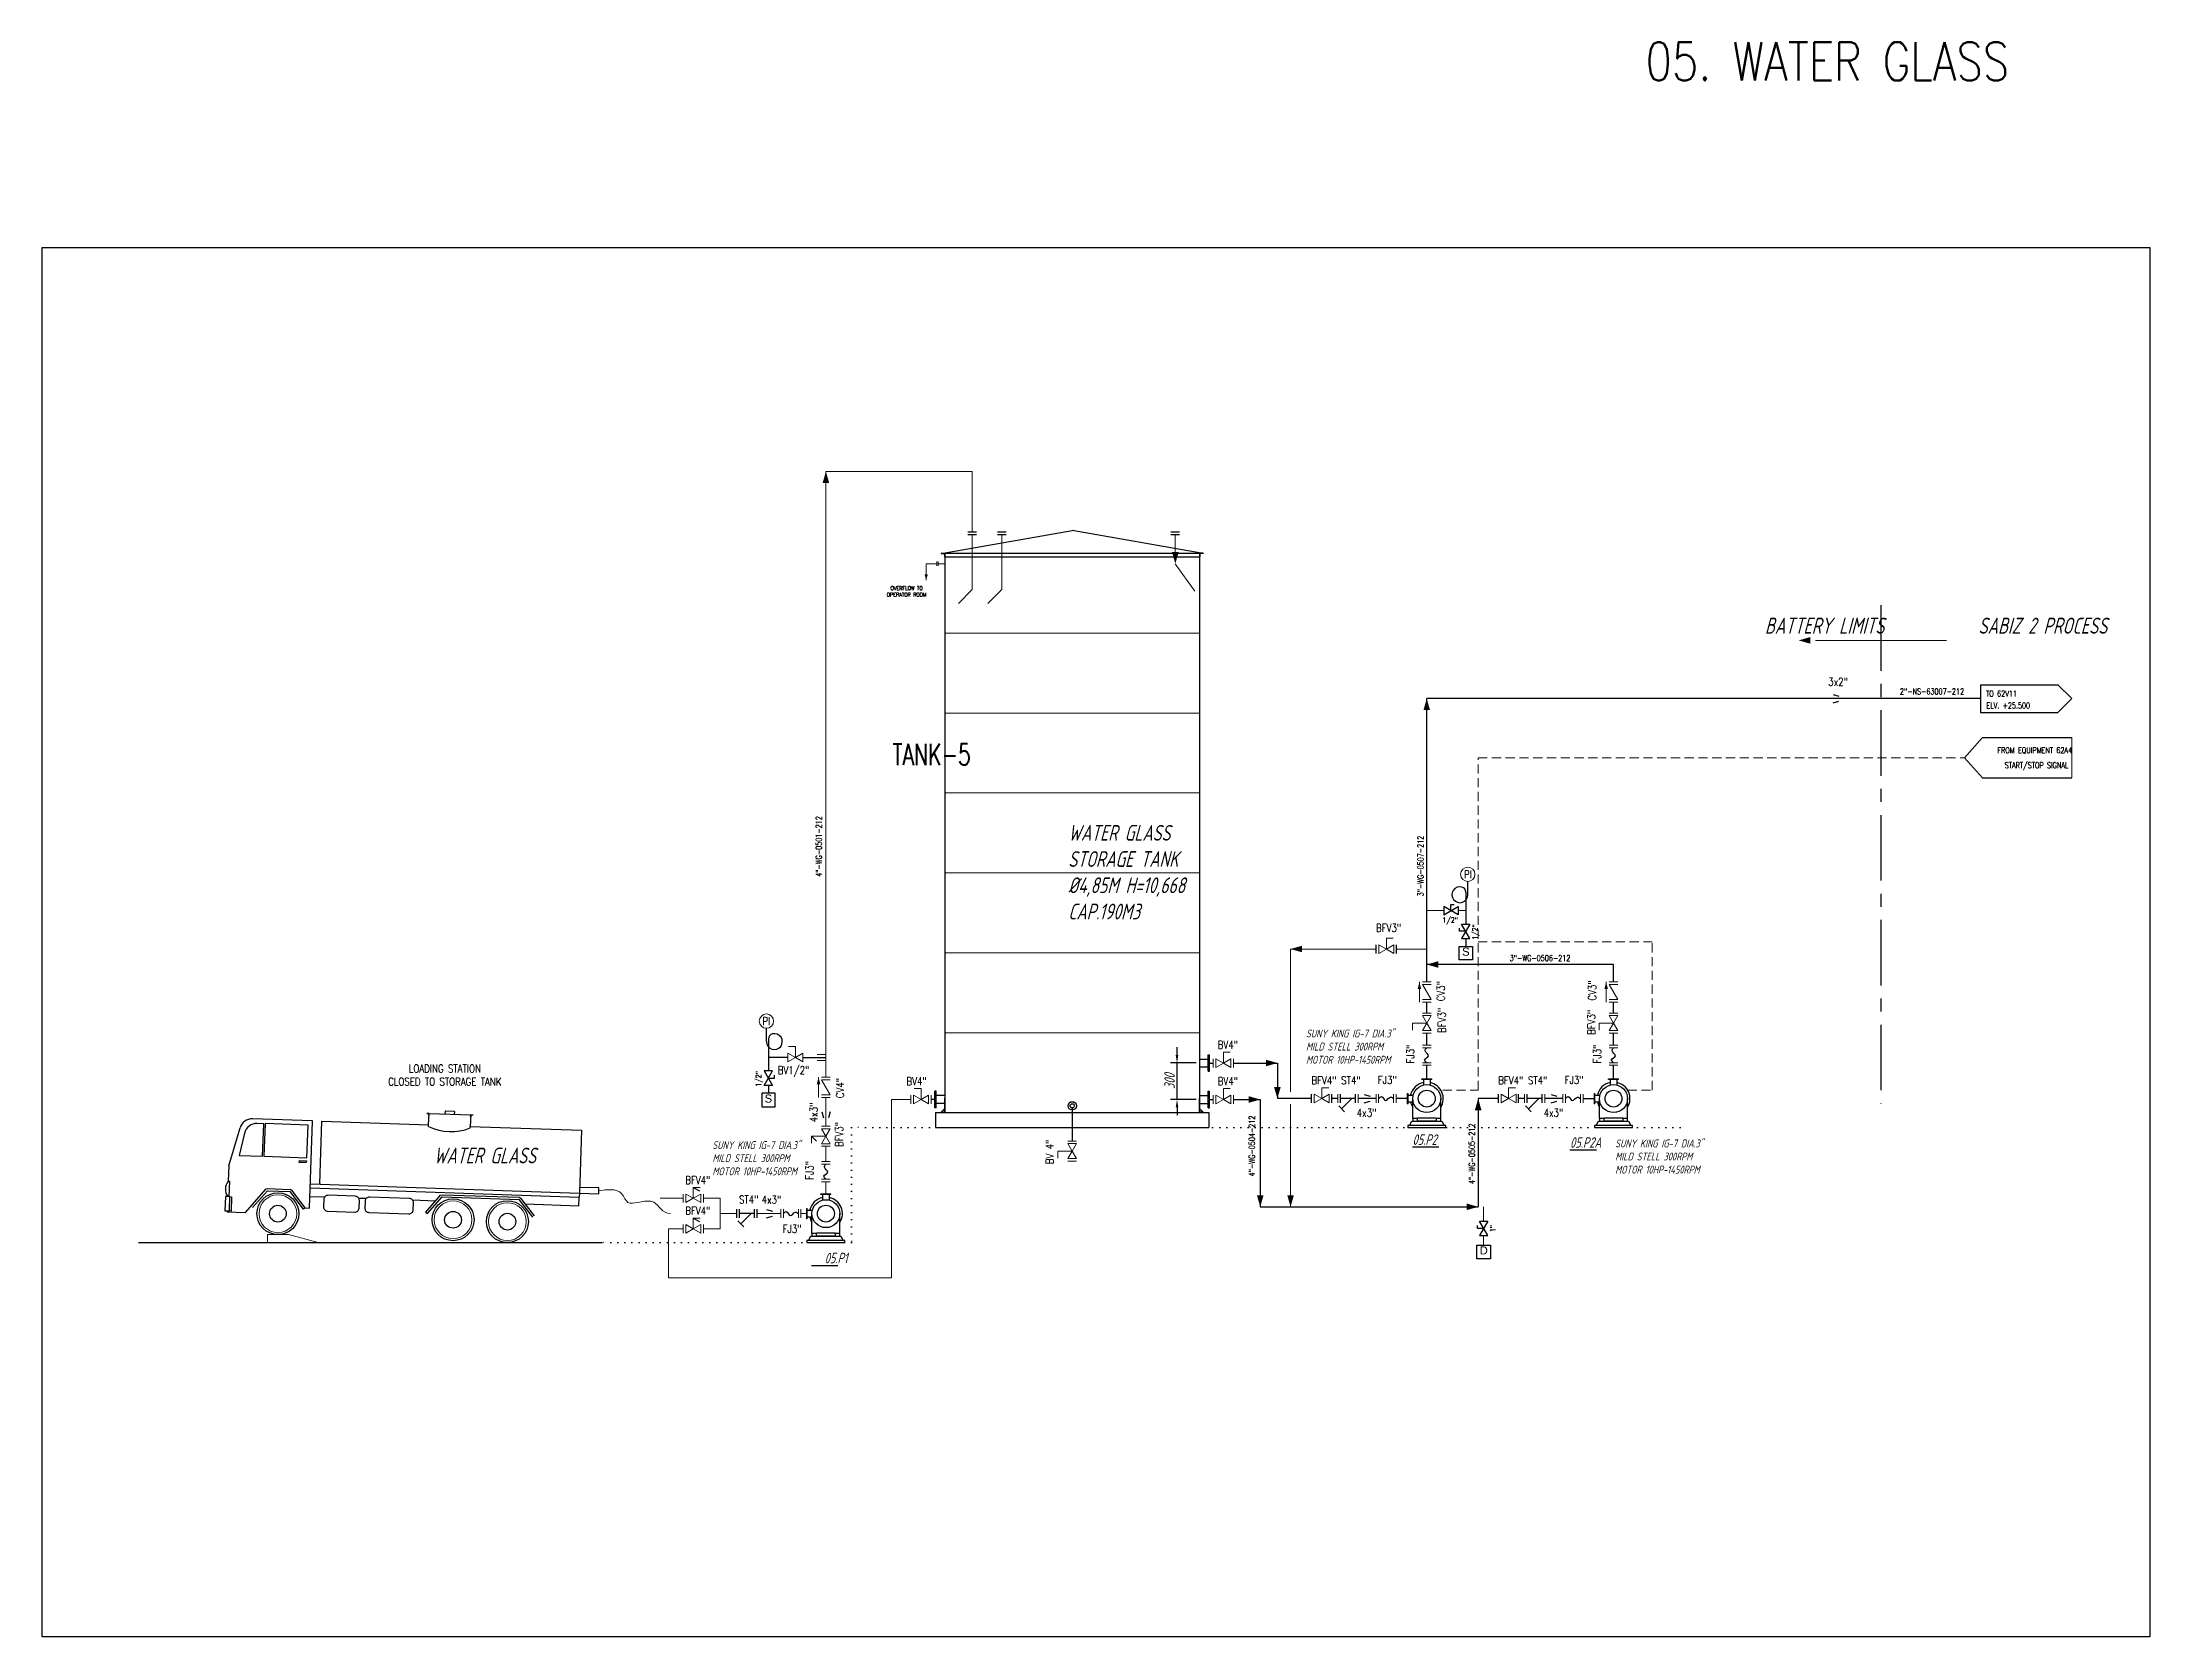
# Model space of a CAD drawing. Extents: x -29512 to 147477, y -5232 to 39709.
# Drawn here: x 140113.2 to 140515, y 8984 to 9288.1 of the extents above; entities that cross this region are included whole.
import ezdxf
from ezdxf.enums import TextEntityAlignment as Align

# ---------------------------------------------------------------- set-up
doc = ezdxf.new("R2010")
doc.units = 0
for name, pattern in [('CENTER', [2, 1.25, -0.25, 0.25, -0.25]), ('DOTTED', [0.25, 0, -0.25]), ('HIDDEN', [0.375, 0.25, -0.125])]:
    doc.linetypes.add(name, pattern=pattern)
doc.layers.get('0').update_dxf_attribs({"linetype": 'CONTINUOUS'})
doc.layers.get('DEFPOINTS').update_dxf_attribs({"linetype": 'CONTINUOUS'})
for name, color, linetype, lineweight in [('DIMENSI', 20, 'CONTINUOUS', 9), ('FITTING', 7, 'CONTINUOUS', 13), ('TAG', 140, 'CONTINUOUS', 13)]:
    doc.layers.add(name, color=color, linetype=linetype, lineweight=lineweight)
for name, color, linetype in [('DIMENSION', 3, 'CONTINUOUS'), ('HATCH', 4, 'CONTINUOUS'), ('NUVOLA', 6, 'CONTINUOUS'), ('P-707D', 7, 'CONTINUOUS'), ('RED', 1, 'CONTINUOUS'), ('S', 7, 'CONTINUOUS')]:
    doc.layers.add(name, color=color, linetype=linetype)
doc.styles.add('A3', font='arial.ttf', dxfattribs={"height": 0.3})
doc.styles.add('Romans100', font='romans.shx', dxfattribs={"width": 0.8, "height": 200})
doc.styles.add('S', font='ITALIC', dxfattribs={"height": 6})
doc.styles.add('S25', font='SIMPLEX', dxfattribs={"width": 0.8, "height": 0.25})
doc.styles.add('S3', font='SIMPLEX', dxfattribs={"width": 0.9, "height": 0.3})
doc.styles.add('S35S', font='SIMPLEX', dxfattribs={"width": 0.5, "height": 0.35})
doc.styles.add('S3S', font='SIMPLEX', dxfattribs={"width": 0.7, "height": 0.3})
doc.styles.add('STYLE4', font='isocp.shx', dxfattribs={"width": 0.8, "oblique": 15, "height": 2})
doc.dimstyles.new('100', dxfattribs={"dimscale": 0, "dimtxt": 2, "dimasz": 1.5, "dimexe": 1.25, "dimexo": 0.625, "dimtad": 0, "dimdec": 1, "dimlfac": 100, "dimdsep": 46, "dimtxsty": 'STYLE4', "dimcen": -1.5, "dimclrd": 4, "dimclre": 4, "dimadec": 0, "dimazin": 0, "dimtfac": 1, "dimtdec": 1, "dimtmove": 2, "dimatfit": 3, "dimfxl": 1, "dimtolj": 1, "dimtzin": 0, "dimarcsym": 0})

msp = doc.modelspace()

# ---------------------------------------------------------------- texts
at = {"layer": 'DEFPOINTS', "color": 2, "insert": (140453.484, 9284.464), "char_height": 7.323919, "width": 141.14178, "attachment_point": 5, "style": 'Romans100'}
msp.add_mtext('{\\A1;05. WATER GLASS}', dxfattribs=at)
at = {"layer": 'DIMENSION', "color": 6, "attachment_point": 1, "style": 'STYLE4'}
for s, insert, char_height in [('BATTERY LIMITS', (140441.5699, 9178.3778), 3.068549), ('\\C3;SABIZ 2 PROCESS}', (140482.2729, 9178.3778), 3.068549), ('WATER GLASS\\PSTORAGE TANK\\P%%c4,85M H=10,668\\PCAP.190M3}', (140308.7848, 9138.8409), 3), ('WATER GLASS}', (140187.8547, 9077.3028), 3)]:
    msp.add_mtext(s, dxfattribs=dict(at, insert=insert, char_height=char_height))
at = {"layer": 'DIMENSION', "color": 2, "char_height": 1.5, "attachment_point": 1, "style": 'STYLE4'}
for insert in [(140354.1027, 9099.8222), (140240.9497, 9078.5385), (140413.0324, 9078.8621)]:
    msp.add_mtext('SUNY KING IG-7 DIA.3"\\PMILD STELL 300RPM\\PMOTOR 10HP-1450RPM', dxfattribs=dict(at, insert=insert))
at = {"layer": 'DIMENSION', "color": 1, "char_height": 2, "attachment_point": 1, "style": 'STYLE4'}
for s, insert in [('05.P2}', (140374.4028, 9079.8387)), ('05.P2A}', (140404.4293, 9079.2801)), ('05.P1}', (140262.3459, 9057.2519))]:
    msp.add_mtext(s, dxfattribs=dict(at, insert=insert))
at = {"layer": 'NUVOLA', "color": 0, "insert": (140275.2571, 9154.3085), "char_height": 4.0488, "width": 67.176023, "attachment_point": 1, "style": 'S3S'}
msp.add_mtext('TANK-5}', dxfattribs=at)
at = {"layer": 'S', "lineweight": 15, "style": 'S25', "width": 0.8}
msp.add_text('2"-NS-63007-212', height=1.1291, dxfattribs=at).set_placement((140479.5484, 9163.734), align=Align.RIGHT)
at = {"layer": 'S', "style": 'S25', "width": 0.8}
for s, height, p in [('FROM EQUIPMENT 62A4', 1.1291, (140500.1415, 9152.5159)), ('START/STOP SIGNAL', 1.129135, (140499.4416, 9149.6576)), ('1/2"', 1, (140383.069, 9120.2136))]:
    msp.add_text(s, height=height, dxfattribs=at).set_placement(p, align=Align.RIGHT)
at = {"layer": 'S', "color": 2, "lineweight": 15, "style": 'S25', "width": 0.8}
for s, height, p in [('4"-WG-0501-212', 1.129135, (140261.779, 9140.5239)), ('3"-WG-0507-212', 1.1291, (140376.4892, 9136.7878)), ('4"-WG-0504-212', 1.129135, (140344.349, 9083.4083)), ('4"-WG-0505-212', 1.129135, (140386.2759, 9081.9103))]:
    msp.add_text(s, height=height, rotation=90, dxfattribs=at).set_placement(p, align=Align.RIGHT)
at = {"layer": 'S', "style": 'S25', "width": 0.8}
for s, p in [('1/2"', (140386.8134, 9119.9162)), ('1/2"', (140250.2356, 9091.9067)), ('1"', (140390.2194, 9062.5564))]:
    msp.add_text(s, height=1, rotation=90, dxfattribs=at).set_placement(p, align=Align.RIGHT)
at = {"layer": 'S', "color": 2, "style": 'S25', "width": 0.8}
msp.add_text('3"-WG-0506-212', height=1.1291, dxfattribs=at).set_placement((140404.4974, 9112.8982), align=Align.RIGHT)
at = {"layer": 'TAG', "color": 6, "lineweight": 20, "style": 'Romans100', "width": 0.8}
for s, p in [('3x2"', (140457.4034, 9165.3984)), ('4x3"', (140367.5297, 9083.2032)), ('4x3"', (140403.1342, 9083.2032)), ('4x3"', (140254.08, 9066.6387))]:
    msp.add_text(s, height=1.5, dxfattribs=at).set_placement(p, align=Align.RIGHT)
msp.add_text('4x3"', height=1.5, rotation=90, dxfattribs=at).set_placement((140260.9984, 9085.9013), align=Align.RIGHT)
at = {"layer": 'TAG', "color": 6, "lineweight": 20, "attachment_point": 5, "style": 'Romans100'}
for s, insert, char_height, width in [('{OVERFLOW TO OPERATOR ROOM\\P}', (140277.9652, 9183.3801), 0.75, 10.89544), ('{PI}', (140384.9571, 9129.4376), 1.5, 14.605895), ('{BFV3"}', (140369.8436, 9119.2064), 1.5, 14.605895), ('{PI}', (140251.2319, 9101.4281), 1.5, 14.605895), ('{BV4"}', (140339.2016, 9096.9257), 1.5, 14.605895), ('{LOADING STATION\\PCLOSED TO STORAGE TANK}', (140189.9464, 9091.1334), 1.5, 49.410996), ('{BV1/2"}', (140256.423, 9091.8312), 1.5, 14.605895), ('{BV4"}', (140279.8635, 9089.9667), 1.5, 14.605895), ('{BV4"}', (140339.2016, 9089.9667), 1.5, 14.605895), ('{BFV4"}', (140357.5302, 9090.134), 1.5, 14.605895), ('{ST4"}', (140362.6515, 9090.1393), 1.5, 14.605895), ('{FJ3"}', (140369.6034, 9090.2139), 1.5, 7.302947), ('{BFV4"}', (140393.1347, 9090.134), 1.5, 14.605895), ('{ST4"}', (140398.256, 9090.1393), 1.5, 14.605895), ('{FJ3"}', (140405.2078, 9090.2139), 1.5, 7.302947), ('{BFV4"}', (140238.169, 9071.1215), 1.5, 14.605895), ('{ST4"}', (140247.883, 9067.4001), 1.5, 14.605895), ('{BFV4"}', (140238.169, 9065.2789), 1.5, 14.605895), ('{FJ3"}', (140256.1273, 9061.808), 1.5, 7.302947)]:
    msp.add_mtext(s, dxfattribs=dict(at, insert=insert, char_height=char_height, width=width))
at = {"layer": 'TAG', "color": 6, "lineweight": 20, "char_height": 1.5, "attachment_point": 5, "rotation": 90, "style": 'Romans100'}
for s, insert, width in [('{CV3"}', (140379.8102, 9107.1439), 14.605895), ('{CV3"}', (140408.6631, 9107.2844), 14.605895), ('{BFV3"}', (140379.9853, 9101.5727), 14.605895), ('{BFV3"}', (140408.487, 9101.2024), 14.605895), ('{FJ3"}', (140373.987, 9095.1573), 7.302947), ('{FJ3"}', (140409.5915, 9095.1573), 7.302947), ('{CV4"}', (140265.2773, 9088.6568), 14.605895), ('{BFV3"}', (140265.1012, 9079.8086), 14.605895), ('{BV 4"}', (140305.2398, 9076.4829), 14.605895), ('{FJ3"}', (140259.4541, 9072.9692), 7.302947)]:
    msp.add_mtext(s, dxfattribs=dict(at, insert=insert, width=width))

# ---------------------------------------------------------------- blocks, each defined once
blk = doc.blocks.new('PRESA', base_point=(1.75, 0.1))
for p, q in [((1.5, 0.1), (1.5, 0.6)), ((1.5, 0.6), (2, 0.6)), ((2, 0.1), (1.5, 0.1)), ((2, 0.6), (2, 0.1))]:
    blk.add_line(p, q)
at = {"style": 'S', "width": 1.2}
blk.add_attdef('1', text='', height=0.3, dxfattribs=at).set_placement((1.75, 0.2), align=Align.CENTER)
blk = doc.blocks.new('FRECC2', base_point=(19.5, 44))
at = {"layer": 'RED'}
blk.add_solid([(19.5, 44), (19.85, 44.1), (19.85, 43.9)], dxfattribs=at)
blk = doc.blocks.new('LOSAN', base_point=(47, 38))
for p, q in [((47, 38.7), (50.9, 38.7)), ((47, 37.3), (50.9, 37.3))]:
    blk.add_line(p, q)
at = {"layer": 'S'}
for tag, p, height, style, width in [('3', (47.1, 38.1), 0.35, 'S35S', 0.5), ('1', (47.1, 38.1), 0.3, 'S3', 0.9), ('4', (47.1, 37.5), 0.35, 'S35S', 0.5), ('2', (47.1, 37.5), 0.3, 'S3', 0.9)]:
    blk.add_attdef(tag, p, '', height=height, dxfattribs=dict(at, style=style, width=width))
blk = doc.blocks.new('EwI189')
at = {"layer": 'HATCH', "color": 252}
for p, q in [((-27.91, 12.18), (-33.59, 12.37)), ((-28.16, 3.9), (-27.87, 12.13)), ((-27.18, 6.19), (-26.97, 12.14)), ((-26.97, 12.14), (-16.81, 11.79)), ((-15.22, 12.83), (-15.21, 13.09)), ((-15.17, 13.13), (-14.39, 13.1)), ((-14.35, 13.06), (-14.36, 12.8)), ((-35.85, 7.9), (-34.78, 11.52)), ((-16.81, 11.64), (-16.81, 11.79)), ((-12.85, 11.5), (-12.84, 11.65)), ((-12.84, 11.65), (-2.23, 11.28)), ((-2.23, 11.28), (-2.44, 5.29)), ((-35.85, 7.9), (-35.91, 6.43)), ((-35.91, 6.43), (-35.79, 6.43)), ((-35.79, 6.43), (-35.84, 4.96)), ((-28.08, 6.18), (-2.44, 5.29)), ((-35.75, 4.96), (-35.6, 4.95)), ((-35.6, 4.95), (-35.64, 3.58)), ((-34.26, 3.45), (-32.32, 5.66)), ((-33.58, 3.93), (-32.17, 5.52)), ((-32.32, 5.66), (-32.16, 5.72)), ((-32.17, 5.52), (-30.01, 5.45)), ((-32.16, 5.72), (-30.01, 5.65)), ((-29.85, 5.57), (-30.01, 5.65)), ((-28.72, 3.76), (-30.01, 5.45)), ((-28.56, 3.88), (-29.85, 5.57)), ((-28.12, 4.98), (-26.7, 4.93)), ((-28.1, 5.78), (-2.45, 4.89)), ((-23.49, 4.82), (-22.74, 4.8)), ((-18.36, 4.64), (-16.12, 4.56)), ((-17.08, 3.48), (-15.67, 5.08)), ((-16.93, 3.34), (-15.52, 4.94)), ((-15.67, 5.08), (-15.51, 5.14)), ((-15.52, 4.94), (-8.18, 4.69)), ((-15.51, 5.14), (-8.18, 4.89)), ((-8.18, 4.89), (-8.02, 4.81)), ((-6.89, 2.99), (-8.18, 4.69)), ((-6.73, 3.12), (-8.02, 4.81)), ((-7.61, 4.27), (-2.48, 4.09)), ((-2.48, 4.09), (-2.45, 4.89)), ((-2.44, 5.29), (-2.45, 4.89)), ((-36, 3.6), (-36.01, 3.5)), ((-36.01, 3.5), (-34.29, 3.44)), ((-35.64, 3.58), (-35.79, 3.59)), ((-28.56, 3.88), (-28.72, 3.76)), ((-28.56, 3.88), (-28.2, 3.87)), ((-17.09, 3.47), (-16.93, 3.35))]:
    blk.add_line(p, q, dxfattribs=at)
for points in [[(-16.79, 12.87), (-16.8, 12.69), (-16.78, 12.69), (-16.77, 12.88), (-16.97, 12.89), (-16.97, 12.87)], [(-12.78, 12.73), (-12.79, 12.55), (-12.81, 12.55), (-12.8, 12.75), (-12.6, 12.74), (-12.6, 12.72)], [(-28.29, 11.78), (-32.4, 11.93), (-32.51, 8.8), (-28.4, 8.66)], [(-29.12, 8.39), (-28.46, 8.37), (-28.47, 8.2), (-29.13, 8.22)], [(-36.22, 3.6), (-35.79, 3.59), (-35.75, 4.96), (-36.17, 4.97)], [(-2.44, 5.29), (-0.59, 5.22), (-0.57, 5.78), (-2.42, 5.84)]]:
    blk.add_lwpolyline(points, close=True, dxfattribs=at)
blk.add_lwpolyline([(-16.81, 11.79), (-16.77, 12.88), (-12.8, 12.75), (-12.84, 11.65)], dxfattribs=at)
for points in [[(-32.52, 11.91), (-33.15, 11.93, 0.356686), (-34.36, 11.01), (-34.87, 8.88), (-32.63, 8.81)], [(-23.8, 4.99), (-26.38, 5.08, 0.414214), (-26.79, 4.7), (-26.82, 3.97, 0.414214), (-26.43, 3.56), (-23.85, 3.47, 0.414214), (-23.44, 3.85), (-23.41, 4.58, 0.414214)], [(-22.42, 4.94), (-18.67, 4.81, -0.414214), (-18.29, 4.4), (-18.31, 3.67, -0.414214), (-18.72, 3.29), (-22.47, 3.42, -0.414214), (-22.86, 3.83), (-22.83, 4.56, -0.414214)]]:
    blk.add_lwpolyline(points, format="xyb", close=True, dxfattribs=at)
for centre, radius in [((-31.17, 3.33), 2), ((-31.17, 3.33), 0.799), ((-14.48, 2.75), 2), ((-9.3, 2.57), 2), ((-14.48, 2.75), 0.799), ((-9.3, 2.57), 0.799)]:
    blk.add_circle(centre, radius, dxfattribs=at)
at = {"layer": 'HATCH', "color": 252, "lineweight": 9}
for centre in [(-31.17, 3.33), (-14.48, 2.75), (-9.3, 2.57)]:
    blk.add_circle(centre, 1.8, dxfattribs=at)
at = {"layer": 'HATCH', "color": 252}
for centre, radius, start, end in [((-33.63, 11.17), 1.2, 88, 163.441), ((-27.91, 12.14), 0.04, 358, 88), ((-15.17, 13.09), 0.04, 88, 178), ((-14.39, 13.06), 0.04, 358, 88), ((-14.67, 16.2), 5.04, 244.8098, 291.1902), ((-34.95, 5.67), 1.23, 141.2209, 214.7791), ((-27.14, 6.19), 0.04, 178, 268), ((-34.29, 3.48), 0.04, 268, 318.5595), ((-28.2, 3.91), 0.04, 268, 358)]:
    blk.add_arc(centre, radius, start, end, dxfattribs=at)
blk = doc.blocks.new('*D61')
at = {"layer": 'DEFPOINTS', "color": 0, "linetype": 'ByBlock', "ltscale": 0.5}
for p in [(140329.51, 9093.45), (140333.78, 9093.45), (140333.78, 9086.49)]:
    blk.add_point(p, dxfattribs=at)
at = {"layer": 'FITTING', "color": 4, "linetype": 'ByBlock', "lineweight": -2, "ltscale": 0.5}
for p, q in [((140329.51, 9094.95), (140329.51, 9096.45)), ((140333.16, 9093.45), (140328.26, 9093.45)), ((140329.51, 9086.49), (140329.51, 9093.45)), ((140333.16, 9086.49), (140328.26, 9086.49)), ((140329.51, 9084.99), (140329.51, 9083.49))]:
    blk.add_line(p, q, dxfattribs=at)
at = {"layer": 'FITTING', "color": 4, "linetype": 'ByBlock', "ltscale": 0.5}
for points in [[(140329.26, 9094.95), (140329.76, 9094.95), (140329.51, 9093.45)], [(140329.26, 9084.99), (140329.76, 9084.99), (140329.51, 9086.49)]]:
    blk.add_solid(points, dxfattribs=at)
at = {"layer": 'FITTING', "color": 0, "linetype": 'ByBlock', "ltscale": 0.5, "insert": (140328.09, 9089.97), "char_height": 2, "attachment_point": 5, "rotation": 90, "style": 'STYLE4'}
blk.add_mtext('\\A1;300', dxfattribs=at)

# ---------------------------------------------------------------- dimensions: what is measured, and where the dimension line sits
at = {"layer": 'FITTING', "linetype": 'ByBlock', "ltscale": 0.5}
dim = msp.add_linear_dim(base=(140329.5132, 9093.4462), p1=(140333.7825, 9086.4872), p2=(140333.7825, 9093.4462), angle=90, text='300', dimstyle='100', override={"dimscale": 1}, dxfattribs=at)
dim.commit()
dim.dimension.update_dxf_attribs({"geometry": '*D61', "text_midpoint": (140328.0932, 9089.9667), "dimtype": 160})

# ---------------------------------------------------------------- linework, layer by layer
at = {"color": 4, "lineweight": 20}
for p, q in [((140290.4858, 9206.2381), (140262.5809, 9206.2381)), ((140262.5809, 9090.7368), (140262.5809, 9206.2381)), ((140290.4858, 9206.2381), (140290.4858, 9194.733)), ((140290.4858, 9194.2384), (140290.4858, 9183.745)), ((140296.1193, 9194.2384), (140296.1193, 9183.745)), ((140283.7462, 9188.6616), (140281.7028, 9188.6616)), ((140281.7028, 9188.6616), (140281.7028, 9185.5309)), ((140285.2825, 9188.6616), (140283.9935, 9188.6616)), ((140290.4858, 9183.745), (140287.8323, 9181.0916)), ((140296.1193, 9183.745), (140293.4658, 9181.0916)), ((140262.5809, 9081.4135), (140262.5809, 9086.8921)), ((140278.7993, 9086.4872), (140275.0842, 9086.4872)), ((140275.0842, 9086.4872), (140275.0842, 9052.4981)), ((140262.5809, 9074.6634), (140262.5809, 9077.5688)), ((140262.5809, 9068.5118), (140262.5809, 9070.8187)), ((140235.3885, 9067.6419), (140230.983, 9067.6419)), ((140239.2332, 9067.6419), (140242.4335, 9067.6419)), ((140242.4335, 9067.6419), (140242.4335, 9061.7993)), ((140242.4335, 9064.7206), (140245.6338, 9064.7206)), ((140249.4785, 9064.7206), (140253.9769, 9064.7206)), ((140257.8216, 9064.7206), (140258.8666, 9064.7206)), ((140235.3885, 9061.7993), (140232.5868, 9061.7993)), ((140232.5868, 9061.7993), (140232.5868, 9052.4981)), ((140239.2332, 9061.7993), (140242.4335, 9061.7993)), ((140232.5868, 9052.4981), (140275.0842, 9052.4981))]:
    msp.add_line(p, q, dxfattribs=at)
at = {"color": 7}
for p, q in [((140289.6615, 9194.733), (140291.3101, 9194.733)), ((140289.6615, 9194.2384), (140291.3101, 9194.2384)), ((140295.295, 9194.733), (140296.9436, 9194.733)), ((140295.295, 9194.2384), (140296.9436, 9194.2384)), ((140328.3638, 9194.733), (140330.0124, 9194.733)), ((140328.3638, 9194.2384), (140330.0124, 9194.2384)), ((140367.491, 9114.3571), (140367.491, 9116.0057)), ((140371.3357, 9114.3571), (140371.3357, 9116.0057)), ((140355.1776, 9085.8302), (140355.1776, 9087.4788)), ((140359.0223, 9085.8302), (140359.0223, 9087.4788)), ((140361.4417, 9084.1528), (140360.3315, 9085.2631)), ((140360.6635, 9085.8302), (140360.6635, 9087.4788)), ((140363.5189, 9086.6545), (140360.6635, 9086.6545)), ((140362.8493, 9086.6545), (140360.8866, 9084.7079)), ((140363.5189, 9085.8302), (140363.5189, 9087.4788)), ((140390.7821, 9085.8302), (140390.7821, 9087.4788)), ((140394.6268, 9085.8302), (140394.6268, 9087.4788)), ((140397.0462, 9084.1528), (140395.936, 9085.2631)), ((140396.268, 9085.8302), (140396.268, 9087.4788)), ((140399.1234, 9086.6545), (140396.268, 9086.6545)), ((140398.4538, 9086.6545), (140396.4911, 9084.7079)), ((140399.1234, 9085.8302), (140399.1234, 9087.4788)), ((140245.6338, 9063.8963), (140245.6338, 9065.5449)), ((140246.1285, 9063.8963), (140246.1285, 9065.5449)), ((140248.9839, 9064.7206), (140246.1285, 9064.7206)), ((140248.3143, 9064.7206), (140246.3516, 9062.7741)), ((140248.9839, 9063.8963), (140248.9839, 9065.5449)), ((140249.4785, 9063.8963), (140249.4785, 9065.5449)), ((140246.9067, 9062.2189), (140245.7965, 9063.3292))]:
    msp.add_line(p, q, dxfattribs=at)
for p, q in [((140482.6592, 9165.5859), (140482.6592, 9160.2893)), ((140497.4141, 9165.5859), (140500.0624, 9162.9376)), ((140500.0624, 9162.9376), (140497.4141, 9160.2893)), ((140380.346, 9123.2988), (140380.346, 9121.7252)), ((140383.0998, 9121.7252), (140380.346, 9123.2988)), ((140380.346, 9121.7252), (140383.0998, 9123.2988)), ((140381.7229, 9123.6922), (140382.313, 9123.6922)), ((140381.7229, 9122.512), (140381.7229, 9123.6922)), ((140383.0998, 9123.2988), (140383.0998, 9121.7252)), ((140383.3775, 9118.5755), (140383.3775, 9119.1656)), ((140384.5577, 9118.5755), (140383.3775, 9118.5755)), ((140383.7709, 9119.9524), (140385.3445, 9119.9524)), ((140385.3445, 9119.9524), (140383.7709, 9117.1986)), ((140385.3445, 9117.1986), (140383.7709, 9119.9524)), ((140383.7709, 9117.1986), (140385.3445, 9117.1986)), ((140252.4181, 9091.9428), (140250.8445, 9091.9428)), ((140250.8445, 9091.9428), (140252.4181, 9089.189)), ((140250.8445, 9089.189), (140252.4181, 9091.9428)), ((140252.4181, 9089.189), (140250.8445, 9089.189)), ((140251.6313, 9090.5659), (140252.8115, 9090.5659)), ((140252.8115, 9090.5659), (140252.8115, 9091.156)), ((140386.7835, 9061.8991), (140386.7835, 9062.4892)), ((140387.9637, 9061.8991), (140386.7835, 9061.8991)), ((140387.1769, 9063.276), (140388.7505, 9063.276)), ((140388.7505, 9063.276), (140387.1769, 9060.5222)), ((140388.7505, 9060.5222), (140387.1769, 9063.276)), ((140387.1769, 9060.5222), (140388.7505, 9060.5222))]:
    msp.add_line(p, q)
at = {"color": 7, "lineweight": 20}
for p, q in [((140370.7443, 9117.2513), (140369.4133, 9117.2513)), ((140369.4133, 9115.1814), (140369.4133, 9117.2513)), ((140377.1138, 9101.0517), (140374.383, 9101.0517)), ((140374.383, 9099.7208), (140374.383, 9101.0517)), ((140412.7183, 9101.0517), (140409.9875, 9101.0517)), ((140409.9875, 9099.7208), (140409.9875, 9101.0517)), ((140255.4257, 9096.5723), (140256.7566, 9096.5723)), ((140256.7566, 9094.5025), (140256.7566, 9096.5723)), ((140339.6743, 9095.516), (140338.3434, 9095.516)), ((140338.3434, 9093.4462), (140338.3434, 9095.516)), ((140279.3908, 9088.557), (140280.7217, 9088.557)), ((140280.7217, 9086.4872), (140280.7217, 9088.557)), ((140339.6743, 9088.557), (140338.3434, 9088.557)), ((140338.3434, 9086.4872), (140338.3434, 9088.557)), ((140358.4309, 9088.7243), (140357.1, 9088.7243)), ((140357.1, 9086.6545), (140357.1, 9088.7243)), ((140394.0354, 9088.7243), (140392.7045, 9088.7243)), ((140392.7045, 9086.6545), (140392.7045, 9088.7243)), ((140262.5809, 9079.4911), (140259.8501, 9079.4911)), ((140259.8501, 9078.1602), (140259.8501, 9079.4911)), ((140309.5325, 9076.648), (140306.8017, 9076.648)), ((140306.8017, 9075.3171), (140306.8017, 9076.648)), ((140238.6417, 9069.7118), (140237.3108, 9069.7118)), ((140237.3108, 9067.6419), (140237.3108, 9069.7118)), ((140238.6417, 9063.8692), (140237.3108, 9063.8692)), ((140237.3108, 9061.7993), (140237.3108, 9063.8692))]:
    msp.add_line(p, q, dxfattribs=at)
at = {"color": 30, "lineweight": 20}
msp.add_line((140262.5809, 9090.7299), (140262.5809, 9090.7368), dxfattribs=at)
at = {"color": 7, "lineweight": 20}
for centre in [(140384.9396, 9129.4364), (140251.2494, 9101.4269)]:
    msp.add_circle(centre, 1.3668, dxfattribs=at)
for radius in [0.7868, 0.3937]:
    msp.add_circle((140309.5325, 9085.2869), radius)
for points in [[(140377.1138, 9093.5015), (140376.7343, 9094.0315), (140377.4665, 9094.8068), (140376.8256, 9095.7867), (140377.1138, 9096.357)], [(140412.7183, 9093.5015), (140412.3388, 9094.0315), (140413.071, 9094.8068), (140412.4301, 9095.7867), (140412.7183, 9096.357)], [(140367.9475, 9086.6545), (140368.4776, 9087.034), (140369.2528, 9086.3018), (140370.2328, 9086.9427), (140370.803, 9086.6545)], [(140403.552, 9086.6545), (140404.0821, 9087.034), (140404.8573, 9086.3018), (140405.8373, 9086.9427), (140406.4075, 9086.6545)], [(140262.5809, 9071.3134), (140262.2014, 9071.8434), (140262.9336, 9072.6186), (140262.2927, 9073.5986), (140262.5809, 9074.1688)], [(140254.4715, 9064.7206), (140255.0015, 9065.1002), (140255.7768, 9064.368), (140256.7567, 9065.0088), (140257.3269, 9064.7206)]]:
    msp.add_spline(points, degree=3)
at = {"color": 4, "lineweight": 20}
for points in [[(140262.5809, 9206.2381), (140263.2104, 9204.035), (140261.9515, 9204.035)], [(140281.7028, 9185.5309), (140282.0175, 9186.6324), (140281.3881, 9186.6324)]]:
    msp.add_solid(points, dxfattribs=at)
at = {"layer": 'DIMENSI', "color": 0, "linetype": 'ByBlock', "lineweight": 9}
for points in [[(140376.1481, 9090.4456), (140378.0795, 9090.4456)], [(140376.1481, 9090.2991), (140378.0795, 9090.2991)], [(140411.7526, 9090.4456), (140413.684, 9090.4456)], [(140411.7526, 9090.2991), (140413.684, 9090.2991)], [(140373.3995, 9085.6888), (140373.3995, 9087.6202)], [(140373.546, 9085.6888), (140373.546, 9087.6202)], [(140409.004, 9085.6888), (140409.004, 9087.6202)], [(140409.1505, 9085.6888), (140409.1505, 9087.6202)], [(140261.6152, 9068.5118), (140263.5466, 9068.5118)], [(140261.6152, 9068.3652), (140263.5466, 9068.3652)], [(140258.8666, 9063.7549), (140258.8666, 9065.6863)], [(140259.0132, 9063.7549), (140259.0132, 9065.6863)]]:
    msp.add_lwpolyline(points, close=True, dxfattribs=at)
at = {"layer": 'DIMENSION', "color": 3, "lineweight": 25}
for p, q in [((140284.9254, 9190.6667), (140309.5325, 9195.0056)), ((140334.1397, 9190.6667), (140309.5325, 9195.0056)), ((140285.2825, 9190.6667), (140285.2825, 9083.9867)), ((140285.2825, 9190.6667), (140333.7825, 9190.6667)), ((140333.7825, 9190.6667), (140333.7825, 9083.9867))]:
    msp.add_line(p, q, dxfattribs=at)
at = {"layer": 'DIMENSION', "color": 0, "linetype": 'ByBlock', "lineweight": 15, "ltscale": 0.5}
for p, q in [((140329.1881, 9189.766), (140329.1881, 9194.2384)), ((140329.1881, 9188.6645), (140332.8895, 9183.434)), ((140377.1138, 9122.512), (140380.346, 9122.512)), ((140383.0998, 9122.512), (140384.5577, 9122.512)), ((140387.9637, 9066.0201), (140387.9637, 9063.276)), ((140387.9637, 9060.5222), (140387.9637, 9058.7073))]:
    msp.add_line(p, q, dxfattribs=at)
at = {"layer": 'DIMENSION', "color": 0, "lineweight": 25}
for p, q in [((140284.5682, 9190.6667), (140285.2825, 9190.6667)), ((140284.5682, 9190.6667), (140284.5682, 9190.5953)), ((140284.5682, 9190.5953), (140285.2111, 9190.5953)), ((140285.2111, 9190.5953), (140285.2111, 9189.9524)), ((140285.2111, 9189.9524), (140285.2825, 9189.9524)), ((140285.2825, 9190.6667), (140285.2825, 9189.9524)), ((140285.2825, 9189.9524), (140333.7825, 9189.9524)), ((140333.7825, 9190.6667), (140333.7825, 9189.9524)), ((140334.4968, 9190.6667), (140333.7825, 9190.6667)), ((140333.854, 9189.9524), (140333.7825, 9189.9524)), ((140334.4968, 9190.5953), (140333.854, 9190.5953)), ((140333.854, 9190.5953), (140333.854, 9189.9524)), ((140334.4968, 9190.6667), (140334.4968, 9190.5953)), ((140284.5682, 9084.0581), (140285.2111, 9084.701)), ((140284.5682, 9084.0581), (140285.2111, 9084.0581)), ((140284.5682, 9083.9867), (140284.5682, 9084.0581)), ((140284.5682, 9083.9867), (140285.2825, 9083.9867)), ((140285.2111, 9084.0581), (140285.2111, 9084.701)), ((140285.2111, 9084.701), (140285.2825, 9084.701)), ((140285.2111, 9084.701), (140285.2825, 9084.701)), ((140285.2111, 9084.701), (140285.2825, 9084.701)), ((140285.2825, 9083.9867), (140285.2825, 9084.701)), ((140333.7825, 9083.9867), (140333.7825, 9084.701)), ((140333.854, 9084.701), (140333.7825, 9084.701)), ((140333.854, 9084.701), (140333.7825, 9084.701)), ((140334.4968, 9083.9867), (140333.7825, 9083.9867)), ((140333.854, 9084.0581), (140333.854, 9084.701)), ((140333.854, 9084.701), (140334.4968, 9084.0581)), ((140334.4968, 9084.0581), (140333.854, 9084.0581)), ((140334.4968, 9083.9867), (140334.4968, 9084.0581))]:
    msp.add_line(p, q, dxfattribs=at)
at = {"layer": 'DIMENSION', "color": 8, "lineweight": 0}
for p, q in [((140285.2825, 9175.4267), (140333.7825, 9175.4267)), ((140285.2825, 9160.1867), (140333.7825, 9160.1867)), ((140285.2825, 9160.1867), (140333.7825, 9160.1867)), ((140285.2825, 9144.9467), (140333.7825, 9144.9467)), ((140285.2825, 9129.7067), (140333.7825, 9129.7067)), ((140285.2825, 9114.4667), (140333.7825, 9114.4667)), ((140285.2825, 9099.2267), (140333.7825, 9099.2267))]:
    msp.add_line(p, q, dxfattribs=at)
at = {"layer": 'DIMENSION', "color": 0, "linetype": 'ByBlock', "ltscale": 0.5}
for p, q in [((140483.0789, 9155.5259), (140479.5894, 9151.6632)), ((140483.0789, 9155.5259), (140500.0624, 9155.5259)), ((140479.5894, 9151.6632), (140483.0789, 9147.8005)), ((140483.0789, 9147.8005), (140500.0624, 9147.8005)), ((140384.5577, 9122.512), (140384.5577, 9119.9524)), ((140384.5577, 9117.1986), (140384.5577, 9115.677)), ((140251.6313, 9094.5025), (140251.6313, 9091.9428)), ((140251.6313, 9089.189), (140251.6313, 9087.6675)), ((140378.0795, 9090.2991), (140378.0795, 9090.4456)), ((140413.684, 9090.2991), (140413.684, 9090.4456)), ((140263.5466, 9068.3652), (140263.5466, 9068.5118))]:
    msp.add_line(p, q, dxfattribs=at)
at = {"layer": 'DIMENSION', "color": 4, "linetype": 'HIDDEN', "lineweight": 13, "ltscale": 7}
for p, q in [((140386.9026, 9088.2778), (140386.9026, 9151.6632)), ((140386.9026, 9151.6632), (140479.5894, 9151.6632)), ((140386.9026, 9116.5843), (140420.0779, 9116.5843)), ((140420.0779, 9088.2778), (140420.0779, 9116.5843)), ((140380.1512, 9088.2778), (140386.9026, 9088.2778)), ((140415.405, 9088.2778), (140420.0779, 9088.2778))]:
    msp.add_line(p, q, dxfattribs=at)
at = {"layer": 'DIMENSION', "color": 7, "linetype": 'ByBlock', "lineweight": 25, "ltscale": 5}
for p, q in [((140333.7825, 9094.1872), (140335.4477, 9094.1872)), ((140333.7825, 9092.7052), (140335.4477, 9092.7052)), ((140285.2825, 9087.2282), (140283.6173, 9087.2282)), ((140285.2825, 9085.7461), (140283.6173, 9085.7461)), ((140333.7825, 9087.2282), (140335.4477, 9087.2282)), ((140333.7825, 9085.7461), (140335.4477, 9085.7461))]:
    msp.add_line(p, q, dxfattribs=at)
at = {"layer": 'DIMENSION', "color": 7, "lineweight": 25}
for p, q in [((140335.4477, 9095.0198), (140335.7142, 9095.0198)), ((140335.4477, 9091.8726), (140335.4477, 9095.0198)), ((140335.7142, 9091.8726), (140335.7142, 9095.0198)), ((140283.6173, 9088.0608), (140283.3509, 9088.0608)), ((140283.3509, 9084.9135), (140283.3509, 9088.0608)), ((140283.6173, 9084.9135), (140283.6173, 9088.0608)), ((140335.4477, 9091.8726), (140335.7142, 9091.8726)), ((140335.4477, 9088.0608), (140335.7142, 9088.0608)), ((140335.4477, 9084.9135), (140335.4477, 9088.0608)), ((140335.7142, 9084.9135), (140335.7142, 9088.0608)), ((140283.6173, 9084.9135), (140283.3509, 9084.9135)), ((140285.2825, 9084.6133), (140285.2825, 9086.7473)), ((140333.7825, 9084.6133), (140333.7825, 9086.7473)), ((140335.4477, 9084.9135), (140335.7142, 9084.9135))]:
    msp.add_line(p, q, dxfattribs=at)
at = {"layer": 'DIMENSION', "color": 7}
for p, q in [((140283.4611, 9083.9867), (140335.604, 9083.9867)), ((140283.4611, 9083.9867), (140283.4611, 9081.1296)), ((140335.604, 9083.9867), (140335.604, 9081.1296)), ((140283.4611, 9081.1296), (140335.604, 9081.1296))]:
    msp.add_line(p, q, dxfattribs=at)
at = {"layer": 'DIMENSION', "color": 32, "lineweight": 25}
msp.add_line((140333.7825, 9084.3831), (140333.7825, 9085.7331), dxfattribs=at)
at = {"layer": 'DIMENSION', "color": 1}
for p, q in [((140374.3908, 9077.4458), (140379.45, 9077.4458)), ((140404.4173, 9076.8871), (140409.4764, 9076.8871)), ((140259.8179, 9054.859), (140264.877, 9054.859))]:
    msp.add_line(p, q, dxfattribs=at)
at = {"layer": 'DIMENSION', "color": 6, "linetype": 'ByBlock', "ltscale": 0.5}
msp.add_lwpolyline([(140514.9515, 8984.0136), (140113.1843, 8984.0136), (140113.1843, 9248.986), (140514.9515, 9248.986)], close=True, dxfattribs=at)
at = {"layer": 'DIMENSION', "color": 0, "linetype": 'ByBlock', "ltscale": 0.5}
for points in [[(140376.4784, 9089.7325, 0.29941233), (140374.0358, 9087.2899)], [(140379.779, 9084.9887, 0.52247313), (140377.7492, 9089.7325)], [(140412.0829, 9089.7325, 0.29941233), (140409.6403, 9087.2899)], [(140415.3834, 9084.9887, 0.52247313), (140413.3537, 9089.7325)], [(140374.0358, 9086.0191, 0.08899884), (140374.4486, 9084.9887)], [(140409.6403, 9086.0191, 0.08899884), (140410.0531, 9084.9887)], [(140261.9455, 9067.7987, 0.29941233), (140259.5029, 9065.356)], [(140259.5029, 9064.0853, 0.08899884), (140259.9158, 9063.0548)], [(140265.2461, 9063.0548, 0.52247313), (140263.2163, 9067.7987)]]:
    msp.add_lwpolyline(points, format="xyb", dxfattribs=at)
for points in [[(140376.1481, 9090.2991), (140376.1481, 9090.4456)], [(140376.4784, 9090.2991), (140376.4784, 9089.2428)], [(140377.7492, 9090.2991), (140377.7492, 9089.2428)], [(140411.7526, 9090.2991), (140411.7526, 9090.4456)], [(140412.0829, 9090.2991), (140412.0829, 9089.2428)], [(140413.3537, 9090.2991), (140413.3537, 9089.2428)], [(140373.3995, 9087.6202), (140373.546, 9087.6202)], [(140373.546, 9085.6888), (140373.3995, 9085.6888)], [(140373.546, 9087.2899), (140374.5255, 9087.2899)], [(140373.546, 9086.0191), (140374.5255, 9086.0191)], [(140374.4486, 9082.8598), (140374.4486, 9086.6545)], [(140379.779, 9082.8598), (140379.779, 9086.6545)], [(140409.004, 9087.6202), (140409.1505, 9087.6202)], [(140409.1505, 9085.6888), (140409.004, 9085.6888)], [(140409.1505, 9087.2899), (140410.13, 9087.2899)], [(140409.1505, 9086.0191), (140410.13, 9086.0191)], [(140410.0531, 9082.8598), (140410.0531, 9086.6545)], [(140415.3834, 9082.8598), (140415.3834, 9086.6545)], [(140373.8198, 9081.5497), (140374.2428, 9082.3499), (140379.9848, 9082.3499), (140380.4078, 9081.5497)], [(140375.3388, 9082.8598), (140374.4486, 9082.8598), (140374.4486, 9082.3499), (140379.779, 9082.3499), (140379.779, 9082.8598), (140378.8888, 9082.8598)], [(140409.4243, 9081.5497), (140409.8473, 9082.3499), (140415.5893, 9082.3499), (140416.0123, 9081.5497)], [(140410.9433, 9082.8598), (140410.0531, 9082.8598), (140410.0531, 9082.3499), (140415.3834, 9082.3499), (140415.3834, 9082.8598), (140414.4933, 9082.8598)], [(140261.6152, 9068.3652), (140261.6152, 9068.5118)], [(140261.9455, 9068.3652), (140261.9455, 9067.3089)], [(140263.2163, 9068.3652), (140263.2163, 9067.3089)], [(140258.8666, 9065.6863), (140259.0132, 9065.6863)], [(140259.0132, 9065.356), (140259.9926, 9065.356)], [(140259.0132, 9064.0853), (140259.9926, 9064.0853)], [(140259.9158, 9060.9259), (140259.9158, 9064.7206)], [(140265.2461, 9060.9259), (140265.2461, 9064.7206)], [(140259.0132, 9063.7549), (140258.8666, 9063.7549)], [(140259.2869, 9059.6158), (140259.7099, 9060.416), (140265.4519, 9060.416), (140265.8749, 9059.6158)], [(140260.8059, 9060.9259), (140259.9158, 9060.9259), (140259.9158, 9060.416), (140265.2461, 9060.416), (140265.2461, 9060.9259), (140264.3559, 9060.9259)]]:
    msp.add_lwpolyline(points, dxfattribs=at)
for points in [[(140373.4781, 9081.1296), (140380.7495, 9081.1296), (140380.7495, 9081.5497), (140373.4781, 9081.5497)], [(140375.3388, 9082.9828), (140378.8888, 9082.9828), (140378.8888, 9082.3499), (140375.3388, 9082.3499)], [(140409.0826, 9081.1296), (140416.354, 9081.1296), (140416.354, 9081.5497), (140409.0826, 9081.5497)], [(140410.9433, 9082.9828), (140414.4933, 9082.9828), (140414.4933, 9082.3499), (140410.9433, 9082.3499)], [(140260.8059, 9061.0489), (140264.3559, 9061.0489), (140264.3559, 9060.416), (140260.8059, 9060.416)], [(140258.9452, 9059.1957), (140266.2166, 9059.1957), (140266.2166, 9059.6158), (140258.9452, 9059.6158)]]:
    msp.add_lwpolyline(points, close=True, dxfattribs=at)
for centre, radius in [((140377.1138, 9086.6545), 2.6652), ((140377.1138, 9086.6545), 1.613), ((140412.7183, 9086.6545), 2.6652), ((140412.7183, 9086.6545), 1.613), ((140262.5809, 9064.7206), 2.6652), ((140262.5809, 9064.7206), 1.613)]:
    msp.add_circle(centre, radius, dxfattribs=at)
at = {"layer": 'FITTING', "lineweight": 20}
for p, q in [((140283.7462, 9189.0738), (140283.7462, 9188.2495)), ((140283.9935, 9189.0738), (140283.9935, 9188.2495)), ((140375.7143, 9108.8975), (140375.7143, 9105.0531)), ((140377.9381, 9108.8978), (140376.2895, 9108.8978)), ((140411.3188, 9108.8975), (140411.3188, 9105.0531)), ((140413.5426, 9108.8978), (140411.894, 9108.8978)), ((140377.9381, 9105.0531), (140376.2895, 9105.0531)), ((140377.9381, 9105.0531), (140376.2895, 9105.0531)), ((140413.5426, 9105.0531), (140411.894, 9105.0531)), ((140413.5426, 9105.0531), (140411.894, 9105.0531)), ((140376.2895, 9102.9741), (140377.9381, 9102.9741)), ((140411.894, 9102.9741), (140413.5426, 9102.9741)), ((140376.2895, 9099.1294), (140377.9381, 9099.1294)), ((140411.894, 9099.1294), (140413.5426, 9099.1294)), ((140262.5809, 9095.0947), (140260.9323, 9095.0947)), ((140262.5809, 9093.9103), (140260.9323, 9093.9103)), ((140336.421, 9092.6219), (140336.421, 9094.2705)), ((140340.2657, 9092.6219), (140340.2657, 9094.2705)), ((140261.1814, 9090.7296), (140261.1814, 9086.8852)), ((140263.4052, 9090.7299), (140261.7566, 9090.7299)), ((140263.4052, 9086.8852), (140261.7566, 9086.8852)), ((140263.4052, 9086.8852), (140261.7566, 9086.8852)), ((140278.7993, 9085.6629), (140278.7993, 9087.3115)), ((140282.644, 9085.6629), (140282.644, 9087.3115)), ((140336.421, 9085.6629), (140336.421, 9087.3115)), ((140340.2657, 9085.6629), (140340.2657, 9087.3115)), ((140360.1689, 9085.8302), (140360.1689, 9087.4788)), ((140364.0136, 9085.8302), (140364.0136, 9087.4788)), ((140395.7734, 9085.8302), (140395.7734, 9087.4788)), ((140399.6181, 9085.8302), (140399.6181, 9087.4788)), ((140261.7566, 9081.4135), (140263.4052, 9081.4135)), ((140261.7566, 9077.5688), (140263.4052, 9077.5688)), ((140308.7082, 9078.5704), (140310.3568, 9078.5704)), ((140308.7082, 9074.7257), (140310.3568, 9074.7257)), ((140235.3885, 9066.8176), (140235.3885, 9068.4662)), ((140239.2332, 9066.8176), (140239.2332, 9068.4662)), ((140235.3885, 9060.975), (140235.3885, 9062.6236)), ((140239.2332, 9060.975), (140239.2332, 9062.6236))]:
    msp.add_line(p, q, dxfattribs=at)
at = {"layer": 'FITTING', "color": 3, "linetype": 'CENTER', "lineweight": 30, "ltscale": 10}
msp.add_line((140463.6887, 9180.7386), (140463.6887, 9085.6579), dxfattribs=at)
at = {"layer": 'FITTING', "color": 6, "linetype": 'CENTER', "ltscale": 10}
msp.add_line((140463.6887, 9174.0423), (140450.2252, 9174.0423), dxfattribs=at)
at = {"layer": 'FITTING', "color": 3, "linetype": 'CENTER', "ltscale": 10}
msp.add_line((140463.6887, 9174.0423), (140477.1521, 9174.0423), dxfattribs=at)
at = {"layer": 'FITTING', "linetype": 'ByBlock', "ltscale": 0.5}
for p, q in [((140500.0624, 9147.8005), (140500.0624, 9155.5259)), ((140351.1535, 9115.1814), (140351.1535, 9087.9432)), ((140367.491, 9115.1814), (140351.1535, 9115.1814)), ((140377.1138, 9115.1814), (140371.3357, 9115.1814)), ((140351.1535, 9085.5956), (140351.1535, 9066.0201)), ((140259.8501, 9079.4911), (140260.7912, 9078.55)), ((140160.1438, 9060.7171), (140156.1303, 9060.7171)), ((140156.1303, 9060.7171), (140156.1303, 9059.1957)), ((140160.1438, 9060.7171), (140165.8218, 9059.1957))]:
    msp.add_line(p, q, dxfattribs=at)
at = {"layer": 'FITTING'}
for p, q in [((140376.2895, 9096.8516), (140377.9381, 9096.8516)), ((140376.2895, 9096.357), (140377.9381, 9096.357)), ((140411.894, 9096.8516), (140413.5426, 9096.8516)), ((140411.894, 9096.357), (140413.5426, 9096.357)), ((140376.2895, 9093.5015), (140377.9381, 9093.5015)), ((140376.2895, 9093.0069), (140377.9381, 9093.0069)), ((140411.894, 9093.5015), (140413.5426, 9093.5015)), ((140411.894, 9093.0069), (140413.5426, 9093.0069)), ((140367.4529, 9087.4788), (140367.4529, 9085.8302)), ((140367.9475, 9087.4788), (140367.9475, 9085.8302)), ((140370.803, 9087.4788), (140370.803, 9085.8302)), ((140371.2976, 9087.4788), (140371.2976, 9085.8302)), ((140403.0574, 9087.4788), (140403.0574, 9085.8302)), ((140403.552, 9087.4788), (140403.552, 9085.8302)), ((140406.4075, 9087.4788), (140406.4075, 9085.8302)), ((140406.9021, 9087.4788), (140406.9021, 9085.8302)), ((140261.7566, 9074.6634), (140263.4052, 9074.6634)), ((140261.7566, 9074.1688), (140263.4052, 9074.1688)), ((140261.7566, 9071.3134), (140263.4052, 9071.3134)), ((140261.7566, 9070.8187), (140263.4052, 9070.8187)), ((140253.9769, 9065.5449), (140253.9769, 9063.8963)), ((140254.4715, 9065.5449), (140254.4715, 9063.8963)), ((140257.3269, 9065.5449), (140257.3269, 9063.8963)), ((140257.8216, 9065.5449), (140257.8216, 9063.8963))]:
    msp.add_line(p, q, dxfattribs=at)
at = {"layer": 'FITTING', "lineweight": 20}
for points in [[(140369.4133, 9115.1814), (140367.9856, 9114.3571), (140367.9856, 9116.0057)], [(140369.4133, 9115.1814), (140370.8411, 9114.3571), (140370.8411, 9116.0057)], [(140377.1138, 9101.0517), (140376.2895, 9102.4795), (140377.9381, 9102.4795)], [(140377.1138, 9101.0517), (140376.2895, 9099.624), (140377.9381, 9099.624)], [(140412.7183, 9101.0517), (140411.894, 9102.4795), (140413.5426, 9102.4795)], [(140412.7183, 9101.0517), (140411.894, 9099.624), (140413.5426, 9099.624)], [(140256.7566, 9094.5025), (140255.3289, 9093.6782), (140255.3289, 9095.3268)], [(140256.7566, 9094.5025), (140258.1844, 9093.6782), (140258.1844, 9095.3268)], [(140338.3434, 9093.4462), (140336.9157, 9092.6219), (140336.9157, 9094.2705)], [(140338.3434, 9093.4462), (140339.7711, 9092.6219), (140339.7711, 9094.2705)], [(140280.7217, 9086.4872), (140279.2939, 9085.6629), (140279.2939, 9087.3115)], [(140280.7217, 9086.4872), (140282.1494, 9085.6629), (140282.1494, 9087.3115)], [(140338.3434, 9086.4872), (140336.9157, 9085.6629), (140336.9157, 9087.3115)], [(140338.3434, 9086.4872), (140339.7711, 9085.6629), (140339.7711, 9087.3115)], [(140357.1, 9086.6545), (140355.6723, 9085.8302), (140355.6723, 9087.4788)], [(140357.1, 9086.6545), (140358.5277, 9085.8302), (140358.5277, 9087.4788)], [(140392.7045, 9086.6545), (140391.2767, 9085.8302), (140391.2767, 9087.4788)], [(140392.7045, 9086.6545), (140394.1322, 9085.8302), (140394.1322, 9087.4788)], [(140262.5809, 9079.4911), (140261.7566, 9080.9188), (140263.4052, 9080.9188)], [(140262.5809, 9079.4911), (140261.7566, 9078.0634), (140263.4052, 9078.0634)], [(140309.5325, 9076.648), (140308.7082, 9078.0757), (140310.3568, 9078.0757)], [(140309.5325, 9076.648), (140308.7082, 9075.2203), (140310.3568, 9075.2203)], [(140237.3108, 9067.6419), (140235.8831, 9066.8176), (140235.8831, 9068.4662)], [(140237.3108, 9067.6419), (140238.7386, 9066.8176), (140238.7386, 9068.4662)], [(140237.3108, 9061.7993), (140235.8831, 9060.975), (140235.8831, 9062.6236)], [(140237.3108, 9061.7993), (140238.7386, 9060.975), (140238.7386, 9062.6236)]]:
    msp.add_lwpolyline(points, close=True, dxfattribs=at)
for points in [[(140376.2895, 9108.4032), (140377.9381, 9108.4032), (140376.2895, 9108.4032), (140377.9381, 9105.5478), (140376.2895, 9105.5478)], [(140411.894, 9108.4032), (140413.5426, 9108.4032), (140411.894, 9108.4032), (140413.5426, 9105.5478), (140411.894, 9105.5478)], [(140261.7566, 9090.2353), (140263.4052, 9090.2353), (140261.7566, 9090.2353), (140263.4052, 9087.3799), (140261.7566, 9087.3799)]]:
    msp.add_lwpolyline(points, dxfattribs=at)
at = {"layer": 'FITTING', "linetype": 'ByBlock', "ltscale": 0.5}
msp.add_open_spline([(140219.303, 9069.053), (140222.7976, 9069.7392), (140224.2175, 9067.9073), (140224.915, 9065.9183), (140230.2245, 9068.3735), (140231.3118, 9064.7206), (140232.9755, 9064.7206)], degree=3, knots=[13.09520073, 13.09520073, 13.09520073, 13.09520073, 15.10849022, 17.01963812, 20.06058718, 22.55609632, 22.55609632, 22.55609632, 22.55609632], dxfattribs=at)
at = {"layer": 'FITTING', "lineweight": 20}
for points in [[(140376.0515, 9107.5514), (140375.7143, 9108.8975), (140375.378, 9107.5512)], [(140411.656, 9107.5514), (140411.3188, 9108.8975), (140410.9825, 9107.5512)], [(140261.5186, 9089.3835), (140261.1814, 9090.7296), (140260.8451, 9089.3833)]]:
    msp.add_solid(points, dxfattribs=at)
at = {"layer": 'HATCH', "color": 7}
for p, q in [((140384.5577, 9126.0328), (140384.5577, 9122.512)), ((140384.9396, 9125.5365), (140384.9396, 9128.0696)), ((140251.2494, 9097.527), (140251.2494, 9100.0601)), ((140251.6313, 9098.0233), (140251.6313, 9094.5025)), ((140255.3289, 9094.5025), (140251.6313, 9094.5025)), ((140258.1844, 9094.5025), (140262.5809, 9094.5025)), ((140237.3108, 9069.7118), (140238.4634, 9069.0463)), ((140237.3108, 9063.8692), (140238.4634, 9063.2037)), ((140131.5499, 9059.1957), (140220.0172, 9059.1957))]:
    msp.add_line(p, q, dxfattribs=at)
at = {"layer": 'HATCH', "color": 7, "linetype": 'DOTTED', "ltscale": 5}
for p, q in [((140425.4004, 9081.1296), (140267.4683, 9081.1296)), ((140267.4683, 9081.1296), (140267.4683, 9059.1957)), ((140267.4683, 9059.1957), (140220.0172, 9059.1957))]:
    msp.add_line(p, q, dxfattribs=at)
at = {"layer": 'HATCH', "color": 7}
for centre, radius, start, end in [((140383.4261, 9125.5365), 1.5135, 75.15061, 360), ((140383.5577, 9126.0328), 1, 360, 75.15061), ((140252.7629, 9097.527), 1.5135, 180, 104.84939), ((140252.6313, 9098.0233), 1, 104.84939, 180)]:
    msp.add_arc(centre, radius, start, end, dxfattribs=at)
at = {"layer": 'NUVOLA', "color": 13}
msp.add_solid([(140377.1138, 9162.9376), (140377.4285, 9161.8361), (140376.7991, 9161.8361)], dxfattribs=at)
at = {"layer": 'P-707D', "color": 1, "lineweight": 25}
for p, q in [((140377.1138, 9108.9047), (140377.1138, 9162.9376)), ((140482.6592, 9162.9376), (140377.1138, 9162.9376)), ((140412.7183, 9112.2305), (140377.1138, 9112.2305)), ((140412.7183, 9108.9047), (140412.7183, 9112.2305)), ((140377.1138, 9102.9741), (140377.1138, 9105.0531)), ((140412.7183, 9102.9741), (140412.7183, 9105.0531)), ((140377.1138, 9096.8516), (140377.1138, 9099.1294)), ((140412.7183, 9096.8516), (140412.7183, 9099.1294)), ((140335.7142, 9093.4462), (140336.421, 9093.4462)), ((140340.2657, 9093.4462), (140348.6445, 9093.4462)), ((140348.6445, 9093.4462), (140348.6445, 9086.6545)), ((140377.1138, 9090.4456), (140377.1138, 9093.0069)), ((140412.7183, 9090.4456), (140412.7183, 9093.0069)), ((140283.3509, 9086.4872), (140282.644, 9086.4872)), ((140309.5325, 9084.9867), (140309.5325, 9078.5704)), ((140335.7142, 9086.4872), (140336.421, 9086.4872)), ((140340.2657, 9086.4872), (140345.375, 9086.4872)), ((140345.375, 9086.4872), (140345.375, 9066.0201)), ((140355.1776, 9086.6545), (140348.6445, 9086.6545)), ((140360.1689, 9086.6545), (140359.0223, 9086.6545)), ((140367.4529, 9086.6545), (140364.0136, 9086.6545)), ((140373.3995, 9086.6545), (140371.2976, 9086.6545)), ((140386.9165, 9086.6545), (140386.9165, 9066.0201)), ((140390.7821, 9086.6545), (140386.9165, 9086.6545)), ((140395.7734, 9086.6545), (140394.6268, 9086.6545)), ((140395.7734, 9086.6545), (140394.6268, 9086.6545)), ((140403.0574, 9086.6545), (140399.6181, 9086.6545)), ((140406.9021, 9086.6545), (140409.004, 9086.6545)), ((140345.375, 9066.0201), (140386.9165, 9066.0201))]:
    msp.add_line(p, q, dxfattribs=at)
at = {"layer": 'RED', "color": 0}
msp.add_solid([(140329.1881, 9188.6645), (140328.5587, 9190.8676), (140329.8176, 9190.8676)], dxfattribs=at)
at = {"layer": 'RED', "color": 6}
msp.add_solid([(140448.0222, 9174.0423), (140450.2252, 9174.6718), (140450.2252, 9173.4129)], dxfattribs=at)
at = {"layer": 'S'}
for p, q in [((140454.5722, 9163.7244), (140455.6738, 9163.4097)), ((140454.5722, 9162.1508), (140455.6738, 9162.4655)), ((140261.7941, 9084.1146), (140262.1088, 9083.0131)), ((140263.3677, 9084.1146), (140263.053, 9083.0131)), ((140365.1962, 9087.4413), (140366.2978, 9087.1266)), ((140365.1962, 9085.8677), (140366.2978, 9086.1824)), ((140400.8007, 9087.4413), (140401.9023, 9087.1266)), ((140400.8007, 9085.8677), (140401.9023, 9086.1824)), ((140251.2892, 9065.5074), (140252.3907, 9065.1927)), ((140251.2892, 9063.9338), (140252.3907, 9064.2486))]:
    msp.add_line(p, q, dxfattribs=at)

# ---------------------------------------------------------------- block references
ref = msp.add_blockref('LOSAN', (140482.6592, 9162.9376), dxfattribs=dict(xscale=3.783312564781909, yscale=3.783312564752279, zscale=3.783312564752145))
ref.add_attrib('1', 'TO 62V11', (140483.7274, 9163.3159), dxfattribs={"layer": 'S', "height": 1.13499, "style": 'S3', "width": 0.8})
ref.add_attrib('2', 'ELV. +25.500', (140483.8033, 9161.0459), dxfattribs={"layer": 'S', "height": 1.134994, "style": 'S3', "width": 0.75})
at = {"xscale": 6.294459770608228, "yscale": 6.294459770608228, "zscale": 6.294459770611648}
for p, rotation in [((140377.1138, 9162.9376), 270), ((140348.6445, 9093.4462), 180), ((140348.6445, 9086.6545), 89.99999999999997), ((140345.375, 9086.4872), 180), ((140386.9165, 9086.6545), 270), ((140345.375, 9066.0201), 89.99999999999997), ((140386.9165, 9066.0201), 180)]:
    msp.add_blockref('FRECC2', p, dxfattribs=dict(at, rotation=rotation))
msp.add_blockref('FRECC2', (140377.1138, 9112.2305), dxfattribs=at)
ref = msp.add_blockref('PRESA', (140384.5577, 9113.0955), dxfattribs=dict(xscale=5.162921724282863, yscale=5.162921724311057, zscale=5.162921724311135))
ref.add_attrib('1', 'S', dxfattribs={"height": 1.5489, "style": 'A3'}).set_placement((140384.5701, 9113.901), align=Align.CENTER)
ref = msp.add_blockref('PRESA', (140251.6313, 9085.086), dxfattribs=dict(xscale=-5.162921724282863, yscale=5.162921724311057, zscale=5.162921724311135))
ref.add_attrib('1', 'S', dxfattribs={"height": 1.5489, "style": 'A3'}).set_placement((140251.619, 9085.8915), align=Align.CENTER)
at = {"lineweight": 15}
ref = msp.add_blockref('PRESA', (140387.9637, 9056.1258), dxfattribs=dict(at, xscale=5.162921723793261, yscale=5.162921723822365, zscale=5.162921723825171))
ref.add_attrib('1', 'D', dxfattribs={"height": 1.5489, "style": 'A3'}).set_placement((140387.9761, 9056.9313), align=Align.CENTER)
at = {"layer": 'FITTING', "linetype": 'ByBlock', "ltscale": 0.5, "yscale": 6.294459770608228, "zscale": 6.294459770611648}
for p, xscale, rotation in [((140351.1535, 9115.1814), -6.294459770608228, 180), ((140351.1535, 9066.0201), 6.294459770608228, 89.99999999999997)]:
    msp.add_blockref('FRECC2', p, dxfattribs=dict(at, xscale=xscale, rotation=rotation))
at = {"layer": 'FITTING', "linetype": 'ByBlock', "ltscale": 0.5, "xscale": 2, "yscale": 2, "zscale": 2}
msp.add_blockref('EwI189', (140220.4677, 9058.0557), dxfattribs=at)

msp.set_redraw_order([(e.dxf.handle, doc.entitydb.next_handle()) for e in msp.query("TEXT MTEXT ATTDEF DIMENSION ARC_DIMENSION")])  # texts and dimensions are drawn at this point

doc.saveas('drawing.dxf')
